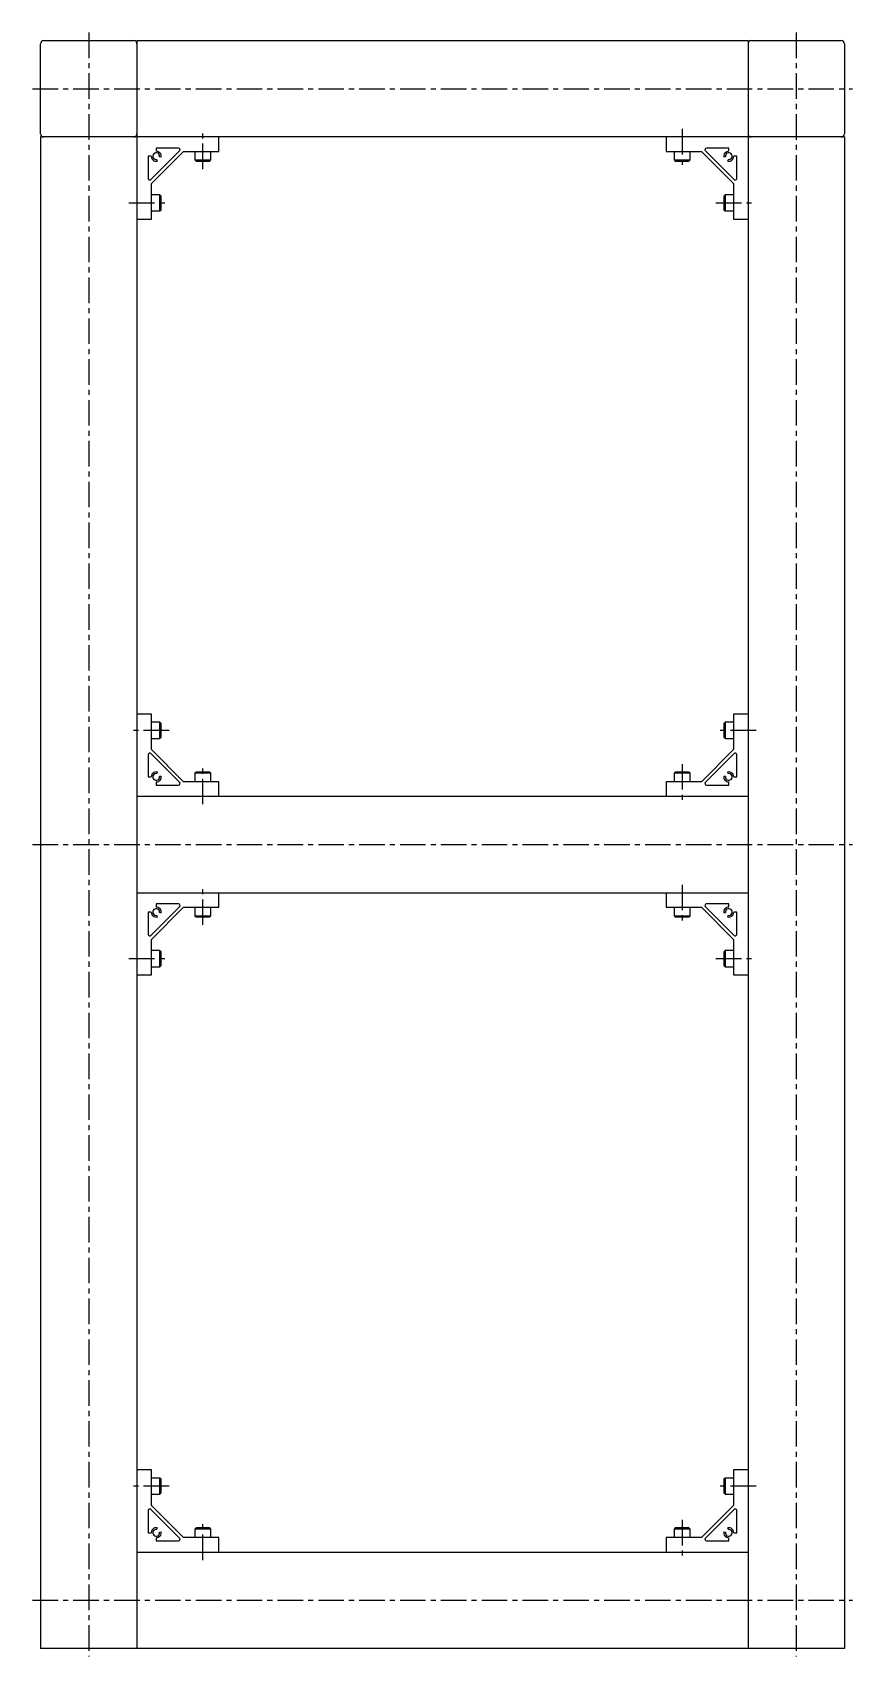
# Model space of a CAD drawing. Extents: x -5 to 1191, y -8 to 1575.
# Drawn here: x 561 to 1071, y 5 to 1015 of the extents above; entities that cross this region are included whole.
import ezdxf

# ---------------------------------------------------------------- set-up
doc = ezdxf.new("R2010")
doc.units = 0
doc.header["$LTSCALE"] = 0.5
doc.linetypes.add('CENTER', pattern=[50.8, 31.75, -6.35, 6.35, -6.35])
doc.layers.add('MSM_CENTER', color=1, linetype='CENTER')
doc.layers.add('MSM_CONTINUOUS', color=7, linetype='CONTINUOUS')

msp = doc.modelspace()

# ---------------------------------------------------------------- linework, layer by layer
at = {"layer": 'MSM_CENTER'}
for p, q in [((596, 1015), (596, 5)), ((1036, 1015), (1036, 5)), ((561, 980), (1071, 980)), ((667, 930), (667, 955)), ((965, 955), (965, 930)), ((621, 909), (646, 909)), ((986, 909), (1011, 909)), ((646, 581), (621, 581)), ((1011, 581), (986, 581)), ((667, 535), (667, 560)), ((965, 560), (965, 535)), ((561, 510), (1071, 510)), ((667, 460), (667, 485)), ((965, 485), (965, 460)), ((621, 439), (646, 439)), ((986, 439), (1011, 439)), ((646, 111), (621, 111)), ((1011, 111), (986, 111)), ((667, 65), (667, 90)), ((965, 90), (965, 65)), ((561, 40), (1071, 40))]:
    msp.add_line(p, q, dxfattribs=at)
at = {"layer": 'MSM_CONTINUOUS'}
for p, q in [((566, 952), (566, 1008)), ((568, 1010), (624, 1010)), ((626, 1010), (626, 10)), ((626, 1010), (1006, 1010)), ((1006, 1010), (1006, 10)), ((1008, 1010), (1064, 1010)), ((1066, 1008), (1066, 952)), ((1066, 950), (566, 950)), ((566, 950), (566, 10)), ((677, 941), (677, 950)), ((955, 950), (955, 941)), ((1066, 950), (1066, 10)), ((634.7, 923.5), (652.5, 941.3)), ((635, 921), (655, 941)), ((638, 943), (638, 941.1)), ((651.8, 943), (638, 943)), ((655, 941), (677, 941)), ((662, 941), (662, 935.7)), ((672, 935.7), (672, 941)), ((955, 941), (977, 941)), ((960, 941), (960, 935.7)), ((970, 935.7), (970, 941)), ((977, 941), (997, 921)), ((979.5, 941.3), (997.3, 923.5)), ((994, 943), (980.2, 943)), ((994, 941.1), (994, 943)), ((633, 938), (633, 924.2)), ((634.9, 938), (633, 938)), ((638.4, 935.9), (638.5, 934.9)), ((641.1, 937.5), (640.1, 937.6)), ((662, 935.7), (662.7, 935)), ((662, 935.7), (672, 935.7)), ((662.7, 935), (671.3, 935)), ((671.3, 935), (672, 935.7)), ((960, 935.7), (960.7, 935)), ((960, 935.7), (970, 935.7)), ((960.7, 935), (969.3, 935)), ((969.3, 935), (970, 935.7)), ((991.9, 937.6), (990.9, 937.5)), ((993.5, 934.9), (993.6, 935.9)), ((999, 938), (997.1, 938)), ((999, 924.2), (999, 938)), ((635, 899), (635, 921)), ((997, 921), (997, 899)), ((640.3, 914), (635, 914)), ((641, 913.3), (640.3, 914)), ((640.3, 904), (640.3, 914)), ((641, 904.7), (641, 913.3)), ((991.7, 914), (991, 913.3)), ((991, 913.3), (991, 904.7)), ((997, 914), (991.7, 914)), ((991.7, 914), (991.7, 904)), ((626, 899), (635, 899)), ((635, 904), (640.3, 904)), ((640.3, 904), (641, 904.7)), ((991, 904.7), (991.7, 904)), ((991.7, 904), (997, 904)), ((997, 899), (1006, 899)), ((635, 591), (626, 591)), ((635, 569), (635, 591)), ((640.3, 586), (635, 586)), ((641, 585.3), (640.3, 586)), ((640.3, 576), (640.3, 586)), ((991.7, 586), (991, 585.3)), ((997, 586), (991.7, 586)), ((991.7, 586), (991.7, 576)), ((1006, 591), (997, 591)), ((997, 591), (997, 569)), ((635, 576), (640.3, 576)), ((640.3, 576), (641, 576.7)), ((641, 576.7), (641, 585.3)), ((991, 585.3), (991, 576.7)), ((991, 576.7), (991.7, 576)), ((991.7, 576), (997, 576)), ((633, 565.8), (633, 552)), ((652.5, 548.7), (634.7, 566.5)), ((655, 549), (635, 569)), ((997, 569), (977, 549)), ((997.3, 566.5), (979.5, 548.7)), ((999, 552), (999, 565.8)), ((633, 552), (634.9, 552)), ((638, 548.9), (638, 547)), ((638, 547), (651.8, 547)), ((638.5, 555.1), (638.4, 554.1)), ((640.1, 552.4), (641.1, 552.5)), ((677, 549), (655, 549)), ((662.7, 555), (662, 554.3)), ((662, 554.3), (662, 549)), ((672, 554.3), (662, 554.3)), ((671.3, 555), (662.7, 555)), ((672, 554.3), (671.3, 555)), ((672, 549), (672, 554.3)), ((677, 540), (677, 549)), ((977, 549), (955, 549)), ((955, 549), (955, 540)), ((960.7, 555), (960, 554.3)), ((960, 554.3), (960, 549)), ((970, 554.3), (960, 554.3)), ((969.3, 555), (960.7, 555)), ((970, 554.3), (969.3, 555)), ((970, 549), (970, 554.3)), ((980.2, 547), (994, 547)), ((990.9, 552.5), (991.9, 552.4)), ((993.6, 554.1), (993.5, 555.1)), ((994, 547), (994, 548.9)), ((997.1, 552), (999, 552)), ((626, 540), (1006, 540)), ((626, 480), (1006, 480)), ((677, 471), (677, 480)), ((955, 480), (955, 471)), ((633, 468), (633, 454.2)), ((634.9, 468), (633, 468)), ((634.7, 453.5), (652.5, 471.3)), ((635, 451), (655, 471)), ((638, 473), (638, 471.1)), ((651.8, 473), (638, 473)), ((638.4, 465.9), (638.5, 464.9)), ((641.1, 467.5), (640.1, 467.6)), ((655, 471), (677, 471)), ((662, 471), (662, 465.7)), ((662, 465.7), (662.7, 465)), ((662, 465.7), (672, 465.7)), ((662.7, 465), (671.3, 465)), ((671.3, 465), (672, 465.7)), ((672, 465.7), (672, 471)), ((955, 471), (977, 471)), ((960, 471), (960, 465.7)), ((960, 465.7), (960.7, 465)), ((960, 465.7), (970, 465.7)), ((960.7, 465), (969.3, 465)), ((969.3, 465), (970, 465.7)), ((970, 465.7), (970, 471)), ((977, 471), (997, 451)), ((979.5, 471.3), (997.3, 453.5)), ((994, 473), (980.2, 473)), ((991.9, 467.6), (990.9, 467.5)), ((993.5, 464.9), (993.6, 465.9)), ((994, 471.1), (994, 473)), ((999, 468), (997.1, 468)), ((999, 454.2), (999, 468)), ((635, 429), (635, 451)), ((997, 451), (997, 429)), ((640.3, 444), (635, 444)), ((641, 443.3), (640.3, 444)), ((640.3, 434), (640.3, 444)), ((640.3, 434), (641, 434.7)), ((641, 434.7), (641, 443.3)), ((991.7, 444), (991, 443.3)), ((991, 443.3), (991, 434.7)), ((991, 434.7), (991.7, 434)), ((997, 444), (991.7, 444)), ((991.7, 444), (991.7, 434)), ((626, 429), (635, 429)), ((635, 434), (640.3, 434)), ((991.7, 434), (997, 434)), ((997, 429), (1006, 429)), ((635, 121), (626, 121)), ((635, 99), (635, 121)), ((640.3, 116), (635, 116)), ((641, 115.3), (640.3, 116)), ((640.3, 106), (640.3, 116)), ((641, 106.7), (641, 115.3)), ((991.7, 116), (991, 115.3)), ((991, 115.3), (991, 106.7)), ((997, 116), (991.7, 116)), ((991.7, 116), (991.7, 106)), ((1006, 121), (997, 121)), ((997, 121), (997, 99)), ((635, 106), (640.3, 106)), ((640.3, 106), (641, 106.7)), ((991, 106.7), (991.7, 106)), ((991.7, 106), (997, 106)), ((633, 95.8), (633, 82)), ((652.5, 78.7), (634.7, 96.5)), ((655, 79), (635, 99)), ((997, 99), (977, 79)), ((997.3, 96.5), (979.5, 78.7)), ((999, 82), (999, 95.8)), ((633, 82), (634.9, 82)), ((638.5, 85.1), (638.4, 84.1)), ((640.1, 82.4), (641.1, 82.5)), ((662.7, 85), (662, 84.3)), ((662, 84.3), (662, 79)), ((672, 84.3), (662, 84.3)), ((671.3, 85), (662.7, 85)), ((672, 84.3), (671.3, 85)), ((672, 79), (672, 84.3)), ((960.7, 85), (960, 84.3)), ((960, 84.3), (960, 79)), ((970, 84.3), (960, 84.3)), ((969.3, 85), (960.7, 85)), ((970, 84.3), (969.3, 85)), ((970, 79), (970, 84.3)), ((990.9, 82.5), (991.9, 82.4)), ((993.6, 84.1), (993.5, 85.1)), ((997.1, 82), (999, 82)), ((638, 78.9), (638, 77)), ((638, 77), (651.8, 77)), ((677, 79), (655, 79)), ((677, 70), (677, 79)), ((977, 79), (955, 79)), ((955, 79), (955, 70)), ((980.2, 77), (994, 77)), ((994, 77), (994, 78.9)), ((626, 70), (1006, 70)), ((1066, 10), (566, 10))]:
    msp.add_line(p, q, dxfattribs=at)
for centre, radius, start, end in [((568, 1008), 2, 90, 180), ((624, 1008), 2, 0, 90), ((1008, 1008), 2, 90, 180), ((1064, 1008), 2, 0, 90), ((568, 952), 2, 180, 270), ((624, 952), 2, 270, 0), ((1008, 952), 2, 180, 270), ((1064, 952), 2, 270, 0), ((638, 938), 2.1, 350, 280), ((638, 938), 3.1, 350, 90), ((651.8, 942), 1, 315, 90), ((980.2, 942), 1, 90, 225), ((994, 938), 3.1, 90, 190), ((994, 938), 2.1, 260, 190), ((638, 938), 3.1, 180, 280), ((994, 938), 3.1, 260, 0), ((634, 924.2), 1, 180, 315), ((998, 924.2), 1, 225, 0), ((634, 565.8), 1, 45, 180), ((998, 565.8), 1, 0, 135), ((638, 552), 3.1, 80, 180), ((638, 552), 2.1, 80, 10), ((638, 552), 3.1, 270, 10), ((651.8, 548), 1, 270, 45), ((980.2, 548), 1, 135, 270), ((994, 552), 3.1, 170, 270), ((994, 552), 2.1, 170, 100), ((994, 552), 3.1, 0, 100), ((638, 468), 3.1, 180, 280), ((638, 468), 2.1, 350, 280), ((638, 468), 3.1, 350, 90), ((651.8, 472), 1, 315, 90), ((980.2, 472), 1, 90, 225), ((994, 468), 3.1, 90, 190), ((994, 468), 2.1, 260, 190), ((994, 468), 3.1, 260, 0), ((634, 454.2), 1, 180, 315), ((998, 454.2), 1, 225, 0), ((634, 95.8), 1, 45, 180), ((998, 95.8), 1, 0, 135), ((638, 82), 3.1, 80, 180), ((638, 82), 2.1, 80, 10), ((638, 82), 3.1, 270, 10), ((994, 82), 3.1, 170, 270), ((994, 82), 2.1, 170, 100), ((994, 82), 3.1, 0, 100), ((651.8, 78), 1, 270, 45), ((980.2, 78), 1, 135, 270)]:
    msp.add_arc(centre, radius, start, end, dxfattribs=at)

doc.saveas('drawing.dxf')
